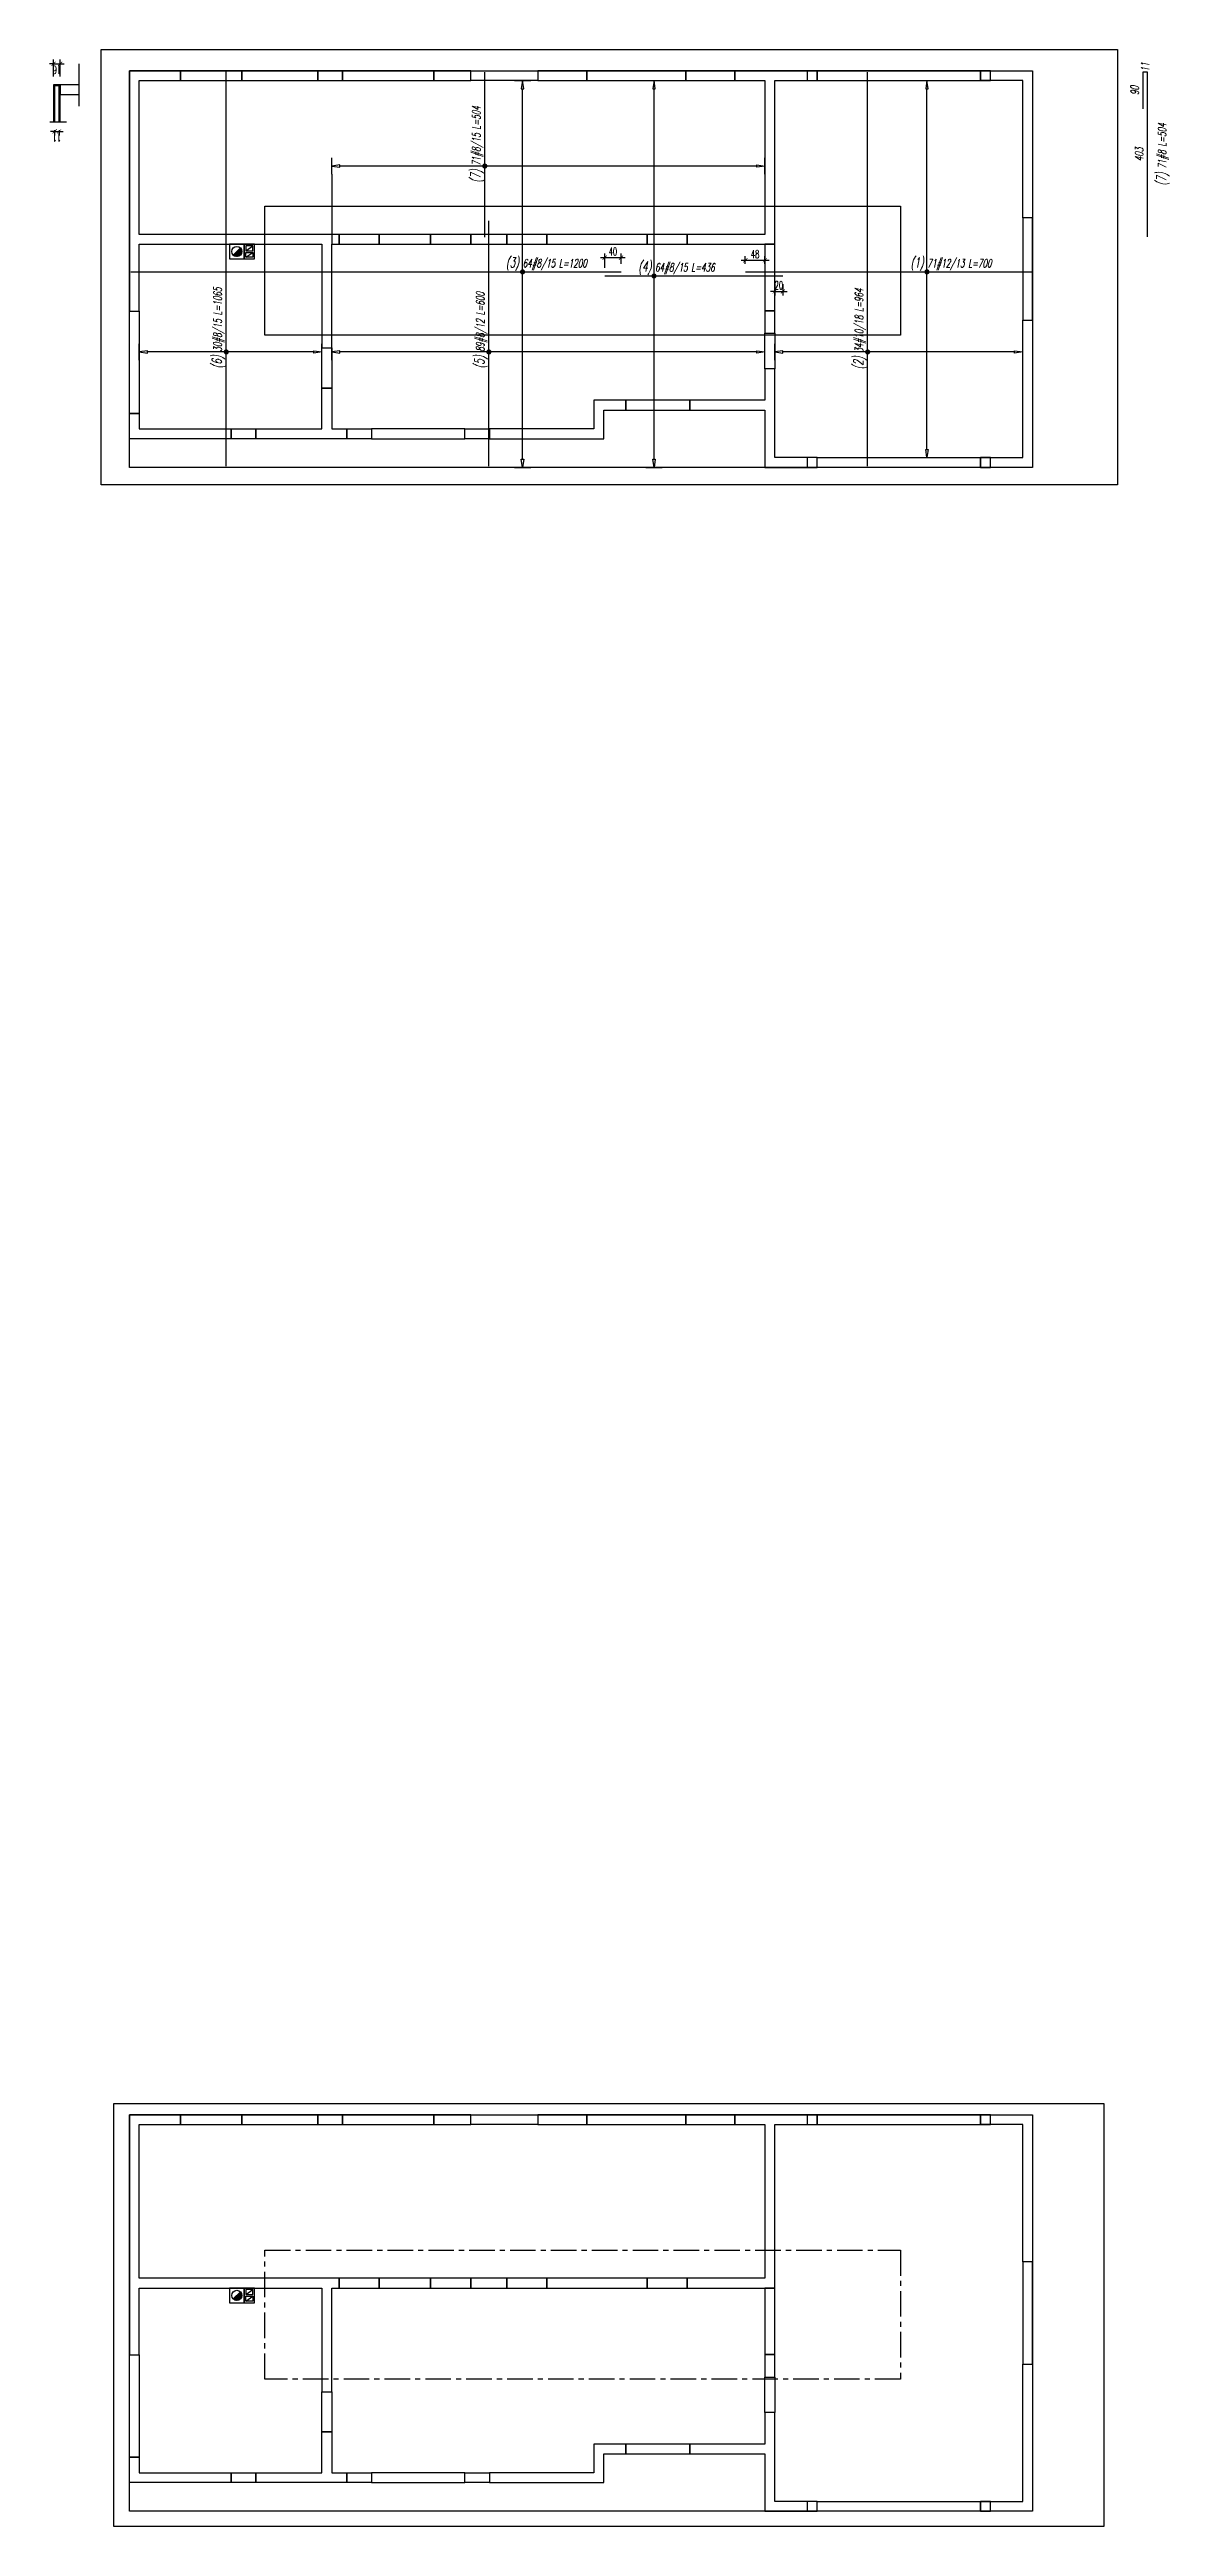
# Model space of a CAD drawing. Header units: millimetres. Extents: x -24587 to 37983, y -70862 to 338.
# Drawn here: x 25589 to 28329, y -66599 to -60539 of the extents above; entities that cross this region are included whole.
import ezdxf
from ezdxf.enums import TextEntityAlignment as Align

# ---------------------------------------------------------------- set-up
doc = ezdxf.new("R2010")
doc.units = ezdxf.units.MM
doc.header["$LTSCALE"] = 50
doc.linetypes.add('CENTER', pattern=[2, 1.25, -0.25, 0.25, -0.25])
doc.layers.get('Defpoints').update_dxf_attribs({"color": 251})
doc.layers.add('__NIEDRUK__', color=54, linetype='Continuous', plot=False)
for name, color, linetype in [('A-URZADZENIA', 93, 'Continuous'), ('K-DREWNO_OSIE', 8, 'CENTER'), ('K-NADPROŻA', 61, 'Continuous'), ('K-PODKŁAD', 255, 'Continuous'), ('K-SCIANY', 2, 'Continuous'), ('K-STROPY', 161, 'Continuous'), ('K-SŁUPY', 131, 'Continuous'), ('K-WYMIARY', 1, 'Continuous'), ('ZBROJA_NIEZLICZAC', 255, 'Continuous'), ('ZBROJA_PRET', 161, 'Continuous'), ('ZBROJA_RZUTPR', 141, 'Continuous'), ('ZBROJA_RZUTPR1', 255, 'Continuous'), ('ZBROJA_ZASIEG', 253, 'Continuous'), ('ZBROJA_ZLICZAC', 125, 'Continuous')]:
    doc.layers.add(name, color=color, linetype=linetype)
doc.styles.add('STYL_ZBROJA', font='romanszb.shx', dxfattribs={"width": 0.65, "oblique": 12})
doc.styles.add('WYM1', font='romanszb.shx', dxfattribs={"width": 0.6})
doc.dimstyles.new('CM100', dxfattribs={"dimscale": 5, "dimtxt": 2, "dimasz": 1, "dimexe": 1, "dimexo": 2, "dimgap": 0.5, "dimtad": 1, "dimrnd": 0.5, "dimdsep": 46, "dimtxsty": 'WYM1', "dimblk": 'OBLIQUE', "dimcen": 0, "dimdle": 1, "dimclrd": 253, "dimclre": 251, "dimclrt": 30, "dimadec": 0, "dimazin": 0, "dimtfac": 1, "dimtix": 1, "dimtmove": 0, "dimatfit": 0, "dimfxl": 1, "dimtfillclr": 256, "dimtolj": 1, "dimarcsym": 0})
picture_1 = doc.add_image_def('image1.png', size_in_pixel=(1235, 529))
picture_2 = doc.add_image_def('image3.png', size_in_pixel=(1197, 511))

msp = doc.modelspace()

# ---------------------------------------------------------------- texts
at = {"layer": 'ZBROJA_NIEZLICZAC', "insert": (28329.429, -60795.96), "char_height": 20, "attachment_point": 8, "rotation": 90, "style": 'STYL_ZBROJA'}
msp.add_mtext('\\H24;\\C71;\\H20;\\C256;\\H24;\\C71;(7)\\H20;\\C256; 71#8 L=504', dxfattribs=at)
at = {"layer": 'ZBROJA_RZUTPR1', "style": 'STYL_ZBROJA', "oblique": 12, "width": 0.65}
msp.add_text('11', height=20, rotation=90, dxfattribs=at).set_placement((28269.929, -60570.984), align=Align.MIDDLE_RIGHT)
for s, p in [('90', (28244.429, -60639.46)), ('403', (28255.429, -60795.96))]:
    msp.add_text(s, height=20, rotation=90, dxfattribs=at).set_placement(p, align=Align.MIDDLE)
at = {"layer": 'ZBROJA_ZLICZAC', "char_height": 20, "attachment_point": 7, "rotation": 90, "style": 'STYL_ZBROJA'}
for s, insert in [('\\H24;\\C71;\\H20;\\C256;\\H24;\\C71;(7)\\H20;\\C256; 71#8/15 L=504', (26651.452, -60864.949)), ('\\H24;\\C71;\\H20;\\C256;\\H24;\\C71;(6)\\H20;\\C256; 30#8/15 L=1065', (26018.51, -61319.64)), ('\\H24;\\C71;\\H20;\\C256;\\H24;\\C71;(5)\\H20;\\C256; 89#8/12 L=600', (26661.087, -61319.64)), ('\\H24;\\C71;\\H20;\\C256;\\H24;\\C71;(2)\\H20;\\C256; 34#10/18 L=964', (27587.948, -61321.965))]:
    msp.add_mtext(s, dxfattribs=dict(at, insert=insert))
at = {"layer": 'ZBROJA_ZLICZAC', "char_height": 20, "attachment_point": 7, "style": 'STYL_ZBROJA'}
for s, insert in [('\\H24;\\C71;\\H20;\\C256;\\H24;\\C71;(3)\\H20;\\C256; 64#8/15 L=1200', (26705.834, -61080.275)), ('\\H24;\\C71;\\H20;\\C256;\\H24;\\C71;(4)\\H20;\\C256; 64#8/15 L=436', (27029.757, -61090.275)), ('\\H24;\\C71;\\H20;\\C256;\\H24;\\C71;(1)\\H20;\\C256; 71#12/13 L=700', (27696.029, -61080.275))]:
    msp.add_mtext(s, dxfattribs=dict(at, insert=insert))

# ---------------------------------------------------------------- blocks, each defined once
blk = doc.blocks.new('A$C0BFB608B')
h = blk.add_hatch()
h.set_pattern_fill('ANSI31', color=256, scale=8)
h.set_pattern_definition([(315, (77083.3279, 191572.2395), (0.707106781, 0.707106781), [])])
h.paths.add_polyline_path([(8.8, 8.8, 0.198912), (0, 12.4, 0.668179), (-8.8, -8.8)])
blk.add_lwpolyline([(18, 18), (-18, 18), (-18, -18), (18, -18)], close=True)
blk.add_lwpolyline([(8.8, 8.8), (-8.8, -8.8)])
blk.add_circle((0, 0), 12.4)
blk = doc.blocks.new('A$C650043E8')
for points in [[(12.5, -18), (12.5, 18), (-12.5, 18), (-12.5, -18)], [(-8.5, 14), (8.5, 14), (8.5, 2), (-8.5, 2)], [(-8.5, -14), (8.5, -14), (8.5, -2), (-8.5, -2)]]:
    blk.add_lwpolyline(points, close=True)
blk = doc.blocks.new('_ArchTick')
at = {"color": 0, "linetype": 'ByBlock', "const_width": 0.15}
blk.add_lwpolyline([(-0.5, -0.5), (0.5, 0.5)], dxfattribs=at)
blk = doc.blocks.new('*D548')
at = {"layer": 'Defpoints', "color": 0, "transparency": 16777216}
for p in [(26987.6, -61048.5), (26947.6, -61093.3), (26987.6, -61083.3)]:
    blk.add_point(p, dxfattribs=at)
at = {"layer": 'K-WYMIARY', "color": 253, "lineweight": -2, "transparency": 16777216}
blk.add_line((26937.6, -61048.5), (26997.6, -61048.5), dxfattribs=at)
at = {"layer": 'K-WYMIARY', "color": 251, "lineweight": -2, "transparency": 16777216}
for p, q in [((26947.6, -61073.3), (26947.6, -61038.5)), ((26987.6, -61063.3), (26987.6, -61038.5))]:
    blk.add_line(p, q, dxfattribs=at)
at = {"layer": 'K-WYMIARY', "color": 253, "lineweight": -2, "transparency": 16777216, "xscale": 10, "yscale": 10, "zscale": 10, "rotation": 180}
blk.add_blockref('_ArchTick', (26947.6, -61048.5), dxfattribs=at)
at = {"layer": 'K-WYMIARY', "color": 253, "lineweight": -2, "transparency": 16777216, "xscale": 10, "yscale": 10, "zscale": 10}
blk.add_blockref('_ArchTick', (26987.6, -61048.5), dxfattribs=at)
at = {"layer": 'K-WYMIARY', "color": 30, "transparency": 16777216, "insert": (26967.6, -61033.5), "char_height": 20, "attachment_point": 5, "style": 'WYM1'}
blk.add_mtext('\\A1;40', dxfattribs=at)
blk = doc.blocks.new('*D549')
at = {"layer": 'Defpoints', "color": 0, "transparency": 16777216}
for p in [(27339.6, -61054.9), (27291.6, -61083.3), (27339.6, -61083.3)]:
    blk.add_point(p, dxfattribs=at)
at = {"layer": 'K-WYMIARY', "color": 253, "lineweight": -2, "transparency": 16777216}
blk.add_line((27281.6, -61054.9), (27349.6, -61054.9), dxfattribs=at)
at = {"layer": 'K-WYMIARY', "color": 251, "lineweight": -2, "transparency": 16777216}
for p, q in [((27291.6, -61063.3), (27291.6, -61044.9)), ((27339.6, -61063.3), (27339.6, -61044.9))]:
    blk.add_line(p, q, dxfattribs=at)
at = {"layer": 'K-WYMIARY', "color": 253, "lineweight": -2, "transparency": 16777216, "xscale": 10, "yscale": 10, "zscale": 10, "rotation": 180}
blk.add_blockref('_ArchTick', (27291.6, -61054.9), dxfattribs=at)
at = {"layer": 'K-WYMIARY', "color": 253, "lineweight": -2, "transparency": 16777216, "xscale": 10, "yscale": 10, "zscale": 10}
blk.add_blockref('_ArchTick', (27339.6, -61054.9), dxfattribs=at)
at = {"layer": 'K-WYMIARY', "color": 30, "transparency": 16777216, "insert": (27315.6, -61039.9), "char_height": 20, "attachment_point": 5, "style": 'WYM1'}
blk.add_mtext('\\A1;48', dxfattribs=at)
blk = doc.blocks.new('*D550')
at = {"layer": 'Defpoints', "color": 0, "transparency": 16777216}
for p in [(27363.6, -61093.3), (27383.7, -61093.3), (27383.7, -61131)]:
    blk.add_point(p, dxfattribs=at)
at = {"layer": 'K-WYMIARY', "color": 253, "lineweight": -2, "transparency": 16777216}
for p, q in [((27363.6, -61131), (27353.6, -61131)), ((27363.6, -61131), (27383.7, -61131)), ((27383.7, -61131), (27393.7, -61131))]:
    blk.add_line(p, q, dxfattribs=at)
at = {"layer": 'K-WYMIARY', "color": 251, "lineweight": -2, "transparency": 16777216}
for p, q in [((27363.6, -61113.3), (27363.6, -61141)), ((27383.7, -61113.3), (27383.7, -61141))]:
    blk.add_line(p, q, dxfattribs=at)
at = {"layer": 'K-WYMIARY', "color": 253, "lineweight": -2, "transparency": 16777216, "xscale": 10, "yscale": 10, "zscale": 10}
blk.add_blockref('_ArchTick', (27363.6, -61131), dxfattribs=at)
at = {"layer": 'K-WYMIARY', "color": 253, "lineweight": -2, "transparency": 16777216, "xscale": 10, "yscale": 10, "zscale": 10, "rotation": 180}
blk.add_blockref('_ArchTick', (27383.7, -61131), dxfattribs=at)
at = {"layer": 'K-WYMIARY', "color": 30, "transparency": 16777216, "insert": (27373.6, -61116), "char_height": 20, "attachment_point": 5, "style": 'WYM1'}
blk.add_mtext('\\A1;20', dxfattribs=at)
blk = doc.blocks.new('*D557')
at = {"layer": 'Defpoints', "color": 0, "transparency": 16777216}
for p in [(25615.1, -60574.1), (25599.1, -60625.7), (25615.1, -60625.7)]:
    blk.add_point(p, dxfattribs=at)
at = {"layer": 'K-WYMIARY', "color": 253, "lineweight": -2, "transparency": 16777216}
for p, q in [((25599.1, -60574.1), (25589.1, -60574.1)), ((25599.1, -60574.1), (25615.1, -60574.1)), ((25615.1, -60574.1), (25625.1, -60574.1))]:
    blk.add_line(p, q, dxfattribs=at)
at = {"layer": 'K-WYMIARY', "color": 251, "lineweight": -2, "transparency": 16777216}
for p, q in [((25599.1, -60605.7), (25599.1, -60564.1)), ((25615.1, -60605.7), (25615.1, -60564.1))]:
    blk.add_line(p, q, dxfattribs=at)
at = {"layer": 'K-WYMIARY', "color": 253, "lineweight": -2, "transparency": 16777216, "xscale": 10, "yscale": 10, "zscale": 10}
blk.add_blockref('_ArchTick', (25599.1, -60574.1), dxfattribs=at)
at = {"layer": 'K-WYMIARY', "color": 253, "lineweight": -2, "transparency": 16777216, "xscale": 10, "yscale": 10, "zscale": 10, "rotation": 180}
blk.add_blockref('_ArchTick', (25615.1, -60574.1), dxfattribs=at)
at = {"layer": 'K-WYMIARY', "color": 30, "transparency": 16777216, "insert": (25607.1, -60589.1), "char_height": 20, "attachment_point": 5, "rotation": 180, "style": 'WYM1'}
blk.add_mtext('\\A1;16', dxfattribs=at)
blk = doc.blocks.new('*D558')
at = {"layer": 'Defpoints', "color": 0, "transparency": 16777216}
for p in [(25601.6, -60716.4), (25612.6, -60716.4), (25612.6, -60739.6)]:
    blk.add_point(p, dxfattribs=at)
at = {"layer": 'K-WYMIARY', "color": 253, "lineweight": -2, "transparency": 16777216}
for p, q in [((25601.6, -60739.6), (25591.6, -60739.6)), ((25601.6, -60739.6), (25612.6, -60739.6)), ((25612.6, -60739.6), (25622.6, -60739.6))]:
    blk.add_line(p, q, dxfattribs=at)
at = {"layer": 'K-WYMIARY', "color": 251, "lineweight": -2, "transparency": 16777216}
for p, q in [((25601.6, -60736.4), (25601.6, -60749.6)), ((25612.6, -60736.4), (25612.6, -60749.6))]:
    blk.add_line(p, q, dxfattribs=at)
at = {"layer": 'K-WYMIARY', "color": 253, "lineweight": -2, "transparency": 16777216, "xscale": 10, "yscale": 10, "zscale": 10}
blk.add_blockref('_ArchTick', (25601.6, -60739.6), dxfattribs=at)
at = {"layer": 'K-WYMIARY', "color": 253, "lineweight": -2, "transparency": 16777216, "xscale": 10, "yscale": 10, "zscale": 10, "rotation": 180}
blk.add_blockref('_ArchTick', (25612.6, -60739.6), dxfattribs=at)
at = {"layer": 'K-WYMIARY', "color": 30, "transparency": 16777216, "insert": (25607.1, -60754.6), "char_height": 20, "attachment_point": 5, "rotation": 180, "style": 'WYM1'}
blk.add_mtext('\\A1;11', dxfattribs=at)

# ---------------------------------------------------------------- dimensions: what is measured, and where the dimension line sits
at = {"layer": 'K-WYMIARY'}
for base, p1, p2, picture, middle in [((25615.079, -60574.058), (25599.079, -60625.731), (25615.079, -60625.731), '*D557', (25607.079, -60589.058)), ((25612.579, -60739.643), (25601.579, -60716.372), (25612.579, -60716.372), '*D558', (25607.079, -60754.643))]:
    dim = msp.add_linear_dim(base=base, p1=p1, p2=p2, angle=180, dimstyle='CM100', override={"dimscale": 10, "dimblk": 'ArchTick'}, dxfattribs=at)
    dim.commit()
    dim.dimension.update_dxf_attribs({"geometry": picture, "text_midpoint": middle})
for base, p1, p2, picture, middle in [((26987.64, -61048.48), (26947.64, -61093.275), (26987.64, -61083.275), '*D548', (26967.64, -61033.48)), ((27339.64, -61054.863), (27291.64, -61083.275), (27339.64, -61083.275), '*D549', (27315.64, -61039.863)), ((27383.651, -61130.982), (27363.64, -61093.275), (27383.651, -61093.275), '*D550', (27373.645, -61115.982))]:
    dim = msp.add_linear_dim(base=base, p1=p1, p2=p2, dimstyle='CM100', override={"dimscale": 10, "dimblk": 'ArchTick'}, dxfattribs=at)
    dim.commit()
    dim.dimension.update_dxf_attribs({"geometry": picture, "text_midpoint": middle})

# ---------------------------------------------------------------- linework, layer by layer
for points in [[(25661.898, -60678.223), (25661.898, -60573.914)], [(25615.079, -60716.372), (25615.079, -60625.731), (25599.079, -60625.731), (25599.079, -60716.372)], [(25661.898, -60625.731), (25615.079, -60625.731), (25615.079, -60649.731), (25661.898, -60649.731)], [(25589.497, -60716.372), (25630.524, -60716.372)]]:
    msp.add_lwpolyline(points)
at = {"layer": '__NIEDRUK__'}
msp.add_lwpolyline([(25612.579, -60716.372), (25612.579, -60628.231), (25601.579, -60628.231), (25601.579, -60716.372)], dxfattribs=at)
msp.add_lwpolyline([(26115.973, -60922.794), (27671.306, -60922.794), (27671.306, -61238.127), (26115.973, -61238.127)], close=True, dxfattribs=at)
at = {"layer": 'A-URZADZENIA'}
for p, q in [((26069.306, -61031.46), (26086.306, -61019.46)), ((26069.306, -61047.46), (26086.306, -61035.46)), ((26069.306, -66031.46), (26086.306, -66019.46)), ((26069.306, -66047.46), (26086.306, -66035.46))]:
    msp.add_line(p, q, dxfattribs=at)
at = {"layer": 'K-DREWNO_OSIE'}
msp.add_lwpolyline([(26115.973, -65922.794), (27671.306, -65922.794), (27671.306, -66238.127), (26115.973, -66238.127)], close=True, dxfattribs=at)
at = {"layer": 'K-NADPROŻA'}
for points in [[(25909.351, -60615.46), (26059.351, -60615.46), (26059.351, -60591.46), (25909.351, -60591.46)], [(26245.64, -60615.46), (26305.64, -60615.46), (26305.64, -60591.46), (26245.64, -60591.46)], [(26529.713, -60615.46), (26619.713, -60615.46), (26619.713, -60591.46), (26529.713, -60591.46)], [(26784.032, -60615.46), (26904.032, -60615.46), (26904.032, -60591.46), (26784.032, -60591.46)], [(27146.205, -60615.46), (27266.205, -60615.46), (27266.205, -60591.46), (27146.205, -60591.46)], [(27467.14, -60615.46), (27867.14, -60615.46), (27867.14, -60591.46), (27467.14, -60591.46)], [(27994.64, -60951.46), (27970.64, -60951.46), (27970.64, -61201.46), (27994.64, -61201.46)], [(26297.59, -61015.46), (26395.64, -61015.46), (26395.64, -60991.46), (26297.59, -60991.46)], [(26521.663, -61015.46), (26619.713, -61015.46), (26619.713, -60991.46), (26521.663, -60991.46)], [(26707.713, -61015.46), (26805.762, -61015.46), (26805.762, -60991.46), (26707.713, -60991.46)], [(27051.466, -61015.46), (27149.516, -61015.46), (27149.516, -60991.46), (27051.466, -60991.46)], [(27339.64, -61178.46), (27363.64, -61178.46), (27363.64, -61015.46), (27339.64, -61015.46)], [(25784.64, -61179.334), (25808.64, -61179.334), (25808.64, -61429.334), (25784.64, -61429.334)], [(27339.64, -61233.21), (27363.64, -61233.21), (27363.64, -61320.21), (27339.64, -61320.21)], [(26255.64, -61269.41), (26279.64, -61269.41), (26279.64, -61367.46), (26255.64, -61367.46)], [(27156.14, -61397.46), (26999.14, -61397.46), (26999.14, -61421.46), (27156.14, -61421.46)], [(26093.83, -61491.46), (26033.83, -61491.46), (26033.83, -61467.46), (26093.83, -61467.46)], [(26376.57, -61491.46), (26316.57, -61491.46), (26316.57, -61467.46), (26376.57, -61467.46)], [(26665.508, -61491.46), (26605.508, -61491.46), (26605.508, -61467.46), (26665.508, -61467.46)], [(27867.14, -61561.46), (27467.14, -61561.46), (27467.14, -61537.46), (27867.14, -61537.46)], [(25909.351, -65615.46), (26059.351, -65615.46), (26059.351, -65591.46), (25909.351, -65591.46)], [(26245.64, -65615.46), (26305.64, -65615.46), (26305.64, -65591.46), (26245.64, -65591.46)], [(26529.713, -65615.46), (26619.713, -65615.46), (26619.713, -65591.46), (26529.713, -65591.46)], [(26784.032, -65615.46), (26904.032, -65615.46), (26904.032, -65591.46), (26784.032, -65591.46)], [(27146.205, -65615.46), (27266.205, -65615.46), (27266.205, -65591.46), (27146.205, -65591.46)], [(27467.14, -65615.46), (27867.14, -65615.46), (27867.14, -65591.46), (27467.14, -65591.46)], [(27994.64, -65951.46), (27970.64, -65951.46), (27970.64, -66201.46), (27994.64, -66201.46)], [(26297.59, -66015.46), (26395.64, -66015.46), (26395.64, -65991.46), (26297.59, -65991.46)], [(26521.663, -66015.46), (26619.713, -66015.46), (26619.713, -65991.46), (26521.663, -65991.46)], [(26707.713, -66015.46), (26805.762, -66015.46), (26805.762, -65991.46), (26707.713, -65991.46)], [(27051.466, -66015.46), (27149.516, -66015.46), (27149.516, -65991.46), (27051.466, -65991.46)], [(27339.64, -66178.46), (27363.64, -66178.46), (27363.64, -66015.46), (27339.64, -66015.46)], [(25784.64, -66179.334), (25808.64, -66179.334), (25808.64, -66429.334), (25784.64, -66429.334)], [(26255.64, -66269.41), (26279.64, -66269.41), (26279.64, -66367.46), (26255.64, -66367.46)], [(27339.64, -66233.21), (27363.64, -66233.21), (27363.64, -66320.21), (27339.64, -66320.21)], [(27156.14, -66397.46), (26999.14, -66397.46), (26999.14, -66421.46), (27156.14, -66421.46)], [(26093.83, -66491.46), (26033.83, -66491.46), (26033.83, -66467.46), (26093.83, -66467.46)], [(26376.57, -66491.46), (26316.57, -66491.46), (26316.57, -66467.46), (26376.57, -66467.46)], [(26665.508, -66491.46), (26605.508, -66491.46), (26605.508, -66467.46), (26665.508, -66467.46)], [(27867.14, -66561.46), (27467.14, -66561.46), (27467.14, -66537.46), (27867.14, -66537.46)]]:
    msp.add_lwpolyline(points, close=True, dxfattribs=at)
at = {"layer": 'K-SCIANY'}
for points in [[(25909.351, -60591.46), (25784.64, -60591.46), (25784.64, -61179.334), (25808.64, -61179.334), (25808.64, -61015.46), (26255.64, -61015.46), (26255.64, -61269.41), (26279.64, -61269.41), (26279.64, -61015.46), (26297.59, -61015.46), (26297.59, -60991.46), (25808.64, -60991.46), (25808.64, -60615.46), (25909.351, -60615.46)], [(26059.351, -60615.46), (26245.64, -60615.46), (26245.64, -60591.46), (26059.351, -60591.46)], [(26305.64, -60615.46), (26529.713, -60615.46), (26529.713, -60591.46), (26305.64, -60591.46)], [(26784.032, -60615.46), (26619.713, -60615.46), (26619.713, -60591.46), (26784.032, -60591.46)], [(26904.032, -60615.46), (27146.205, -60615.46), (27146.205, -60591.46), (26904.032, -60591.46)], [(27867.14, -60591.46), (27994.64, -60591.46), (27994.64, -60951.46), (27970.64, -60951.46), (27970.64, -60615.46), (27867.14, -60615.46)], [(26521.663, -60991.46), (26395.64, -60991.46), (26395.64, -61015.46), (26521.663, -61015.46)], [(26619.713, -61015.46), (26707.713, -61015.46), (26707.713, -60991.46), (26619.713, -60991.46)], [(26805.762, -61015.46), (27051.466, -61015.46), (27051.466, -60991.46), (26805.762, -60991.46)], [(27970.64, -61201.46), (27994.64, -61201.46), (27994.64, -61561.46), (27867.14, -61561.46), (27867.14, -61537.46), (27970.64, -61537.46)], [(27467.062, -61537.46), (27363.64, -61537.46), (27363.64, -61320.21), (27339.64, -61320.21), (27339.64, -61397.46), (27156.14, -61397.46), (27156.14, -61421.46), (27339.64, -61421.46), (27339.64, -61561.46), (27467.14, -61561.46)], [(26255.64, -61367.46), (26279.64, -61367.46), (26279.64, -61467.46), (26316.57, -61467.46), (26316.57, -61491.46), (26093.83, -61491.46), (26093.83, -61467.46), (26255.64, -61467.46)], [(26033.83, -61491.46), (25784.64, -61491.46), (25784.64, -61429.334), (25808.64, -61429.334), (25808.64, -61467.46), (26033.83, -61467.46)], [(26999.14, -61397.46), (26921.14, -61397.46), (26921.14, -61467.46), (26665.508, -61467.46), (26665.508, -61491.46), (26945.14, -61491.46), (26945.14, -61421.46), (26999.14, -61421.46)], [(26376.57, -61491.46), (26605.508, -61491.46), (26605.508, -61467.46), (26376.57, -61467.46)], [(25909.351, -65591.46), (25784.64, -65591.46), (25784.64, -66179.334), (25808.64, -66179.334), (25808.64, -66015.46), (26255.64, -66015.46), (26255.64, -66269.41), (26279.64, -66269.41), (26279.64, -66015.46), (26297.59, -66015.46), (26297.59, -65991.46), (25808.64, -65991.46), (25808.64, -65615.46), (25909.351, -65615.46)], [(26059.351, -65615.46), (26245.64, -65615.46), (26245.64, -65591.46), (26059.351, -65591.46)], [(26305.64, -65615.46), (26529.713, -65615.46), (26529.713, -65591.46), (26305.64, -65591.46)], [(26784.032, -65615.46), (26619.713, -65615.46), (26619.713, -65591.46), (26784.032, -65591.46)], [(26904.032, -65615.46), (27146.205, -65615.46), (27146.205, -65591.46), (26904.032, -65591.46)], [(27867.14, -65591.46), (27994.64, -65591.46), (27994.64, -65951.46), (27970.64, -65951.46), (27970.64, -65615.46), (27867.14, -65615.46)], [(26521.663, -65991.46), (26395.64, -65991.46), (26395.64, -66015.46), (26521.663, -66015.46)], [(26619.713, -66015.46), (26707.713, -66015.46), (26707.713, -65991.46), (26619.713, -65991.46)], [(26805.762, -66015.46), (27051.466, -66015.46), (27051.466, -65991.46), (26805.762, -65991.46)], [(27970.64, -66201.46), (27994.64, -66201.46), (27994.64, -66561.46), (27867.14, -66561.46), (27867.14, -66537.46), (27970.64, -66537.46)], [(27467.062, -66537.46), (27363.64, -66537.46), (27363.64, -66320.21), (27339.64, -66320.21), (27339.64, -66397.46), (27156.14, -66397.46), (27156.14, -66421.46), (27339.64, -66421.46), (27339.64, -66561.46), (27467.14, -66561.46)], [(26255.64, -66367.46), (26279.64, -66367.46), (26279.64, -66467.46), (26316.57, -66467.46), (26316.57, -66491.46), (26093.83, -66491.46), (26093.83, -66467.46), (26255.64, -66467.46)], [(26999.14, -66397.46), (26921.14, -66397.46), (26921.14, -66467.46), (26665.508, -66467.46), (26665.508, -66491.46), (26945.14, -66491.46), (26945.14, -66421.46), (26999.14, -66421.46)], [(26033.83, -66491.46), (25784.64, -66491.46), (25784.64, -66429.334), (25808.64, -66429.334), (25808.64, -66467.46), (26033.83, -66467.46)], [(26376.57, -66491.46), (26605.508, -66491.46), (26605.508, -66467.46), (26376.57, -66467.46)]]:
    msp.add_lwpolyline(points, close=True, dxfattribs=at)
for points in [[(27149.516, -60991.46), (27149.516, -61015.46), (27363.64, -61015.46), (27363.64, -60615.46), (27467.14, -60615.46), (27467.14, -60591.46), (27266.205, -60591.46), (27266.205, -60615.46), (27339.64, -60615.46), (27339.64, -60991.46), (27149.516, -60991.46)], [(27149.516, -65991.46), (27149.516, -66015.46), (27363.64, -66015.46), (27363.64, -65615.46), (27467.14, -65615.46), (27467.14, -65591.46), (27266.205, -65591.46), (27266.205, -65615.46), (27339.64, -65615.46), (27339.64, -65991.46), (27149.516, -65991.46)]]:
    msp.add_lwpolyline(points, dxfattribs=at)
at = {"layer": 'K-STROPY'}
for points in [[(25784.64, -60591.46), (27994.64, -60591.46), (27994.64, -61561.46), (25784.64, -61561.46)], [(25784.64, -65591.46), (27994.64, -65591.46), (27994.64, -66561.46), (25784.64, -66561.46)]]:
    msp.add_lwpolyline(points, close=True, dxfattribs=at)
at = {"layer": 'K-SŁUPY'}
for points in [[(27443.14, -60615.46), (27467.14, -60615.46), (27467.14, -60591.46), (27443.14, -60591.46)], [(27867.14, -60615.46), (27891.14, -60615.46), (27891.14, -60591.46), (27867.14, -60591.46)], [(27339.64, -61233.21), (27363.64, -61233.21), (27363.64, -61178.46), (27339.64, -61178.46)], [(27443.14, -61561.46), (27467.14, -61561.46), (27467.14, -61537.46), (27443.14, -61537.46)], [(27867.14, -61561.46), (27891.14, -61561.46), (27891.14, -61537.46), (27867.14, -61537.46)], [(27443.14, -65615.46), (27467.14, -65615.46), (27467.14, -65591.46), (27443.14, -65591.46)], [(27867.14, -65615.46), (27891.14, -65615.46), (27891.14, -65591.46), (27867.14, -65591.46)], [(27339.64, -66233.21), (27363.64, -66233.21), (27363.64, -66178.46), (27339.64, -66178.46)], [(27443.14, -66561.46), (27467.14, -66561.46), (27467.14, -66537.46), (27443.14, -66537.46)], [(27867.14, -66561.46), (27891.14, -66561.46), (27891.14, -66537.46), (27867.14, -66537.46)]]:
    msp.add_lwpolyline(points, close=True, dxfattribs=at)
at = {"layer": 'ZBROJA_PRET'}
for p, q in [((26021.51, -61558.46), (26021.51, -60593.582)), ((27590.948, -61558.46), (27590.948, -60594.46)), ((26654.087, -60998.46), (26654.087, -60594.96)), ((26664.087, -61558.46), (26664.087, -60958.46)), ((25787.64, -61083.275), (26987.64, -61083.275)), ((26947.64, -61093.275), (27383.651, -61093.275)), ((27291.64, -61083.275), (27991.64, -61083.275))]:
    msp.add_line(p, q, dxfattribs=at)
at = {"layer": 'ZBROJA_RZUTPR'}
msp.add_lwpolyline([(28275.429, -60997.46), (28275.429, -60594.46, 0.41421356), (28275.429, -60594.46), (28264.429, -60594.46, 0.41421356), (28264.429, -60594.46), (28264.429, -60684.46)], format="xyb", dxfattribs=at)
at = {"layer": 'ZBROJA_ZASIEG'}
for p, q in [((26726.484, -60615.46), (26766.484, -60615.46)), ((27048.255, -60615.46), (27088.255, -60615.46)), ((27716.076, -60615.46), (27756.076, -60615.46)), ((26279.64, -60844.359), (26279.64, -60804.359)), ((27339.64, -60844.359), (27339.64, -60804.359)), ((25808.64, -61299.144), (25808.64, -61259.144)), ((26255.637, -61299.144), (26255.637, -61259.144)), ((26279.64, -61299.144), (26279.64, -61259.144)), ((27339.64, -61299.144), (27339.64, -61259.144)), ((27363.64, -61299.144), (27363.64, -61259.144)), ((27970.64, -61299.144), (27970.64, -61259.144)), ((26726.484, -61561.46), (26766.484, -61561.46)), ((27048.255, -61561.46), (27088.255, -61561.46)), ((27716.076, -61537.46), (27756.076, -61537.46))]:
    msp.add_line(p, q, dxfattribs=at)
for points in [[(26746.484, -61541.46), (26749.584, -61541.46), (26746.484, -61561.46), (26743.384, -61541.46), (26746.484, -61541.46), (26746.484, -60635.46), (26749.584, -60635.46), (26746.484, -60615.46), (26743.384, -60635.46), (26746.484, -60635.46)], [(27068.255, -61541.46), (27071.355, -61541.46), (27068.255, -61561.46), (27065.155, -61541.46), (27068.255, -61541.46), (27068.255, -60635.46), (27071.355, -60635.46), (27068.255, -60615.46), (27065.155, -60635.46), (27068.255, -60635.46)], [(27736.076, -61517.46), (27739.176, -61517.46), (27736.076, -61537.46), (27732.976, -61517.46), (27736.076, -61517.46), (27736.076, -60635.46), (27739.176, -60635.46), (27736.076, -60615.46), (27732.976, -60635.46), (27736.076, -60635.46)], [(27319.64, -60824.359), (27319.64, -60821.259), (27339.64, -60824.359), (27319.64, -60827.459), (27319.64, -60824.359), (26299.64, -60824.359), (26299.64, -60821.259), (26279.64, -60824.359), (26299.64, -60827.459), (26299.64, -60824.359)], [(26279.64, -60844.359), (26279.64, -61015.46)], [(26235.637, -61279.144), (26235.637, -61276.044), (26255.637, -61279.144), (26235.637, -61282.244), (26235.637, -61279.144), (25828.64, -61279.144), (25828.64, -61276.044), (25808.64, -61279.144), (25828.64, -61282.244), (25828.64, -61279.144)], [(27319.64, -61279.144), (27319.64, -61276.044), (27339.64, -61279.144), (27319.64, -61282.244), (27319.64, -61279.144), (26299.64, -61279.144), (26299.64, -61276.044), (26279.64, -61279.144), (26299.64, -61282.244), (26299.64, -61279.144)], [(27950.64, -61279.144), (27950.64, -61276.044), (27970.64, -61279.144), (27950.64, -61282.244), (27950.64, -61279.144), (27383.64, -61279.144), (27383.64, -61276.044), (27363.64, -61279.144), (27383.64, -61282.244), (27383.64, -61279.144)]]:
    msp.add_lwpolyline(points, dxfattribs=at)
at = {"layer": 'ZBROJA_ZASIEG', "const_width": 6.3}
for points in [[(26650.937, -60824.359, 1), (26657.237, -60824.359, 1)], [(26743.334, -61083.275, 1), (26749.634, -61083.275, 1)], [(27732.926, -61083.275, 1), (27739.226, -61083.275, 1)], [(27065.105, -61093.275, 1), (27071.405, -61093.275, 1)], [(26018.36, -61279.144, 1), (26024.66, -61279.144, 1)], [(26660.937, -61279.144, 1), (26667.237, -61279.144, 1)], [(27587.798, -61279.144, 1), (27594.098, -61279.144, 1)]]:
    msp.add_lwpolyline(points, format="xyb", close=True, dxfattribs=at)

# ---------------------------------------------------------------- block references
at = {"layer": 'A-URZADZENIA'}
for name, p, rotation in [('A$C0BFB608B', (26047.306, -61033.46), 180.0000000000001), ('A$C650043E8', (26077.806, -61033.46), 180), ('A$C0BFB608B', (26047.306, -66033.46), 180.0000000000001), ('A$C650043E8', (26077.806, -66033.46), 180)]:
    msp.add_blockref(name, p, dxfattribs=dict(at, rotation=rotation))

msp.set_redraw_order([(e.dxf.handle, doc.entitydb.next_handle()) for e in msp.query("TEXT MTEXT ATTDEF DIMENSION ARC_DIMENSION")])  # texts and dimensions are drawn at this point

# ---------------------------------------------------------------- pictures from other files: only their frames are drawn
at = {"layer": 'K-PODKŁAD'}
image = msp.add_image(picture_1, insert=(25715.082, -61604.591), size_in_units=(2486.919, 1065.247), rotation=0, dxfattribs=dict(at, fade=76))
image.dxf.flags = 7
image = msp.add_image(picture_2, insert=(25746.033, -66598.794), size_in_units=(2423.111, 1034.428), rotation=0, dxfattribs=dict(at, fade=76))
image.dxf.flags = 7

doc.saveas('drawing.dxf')
